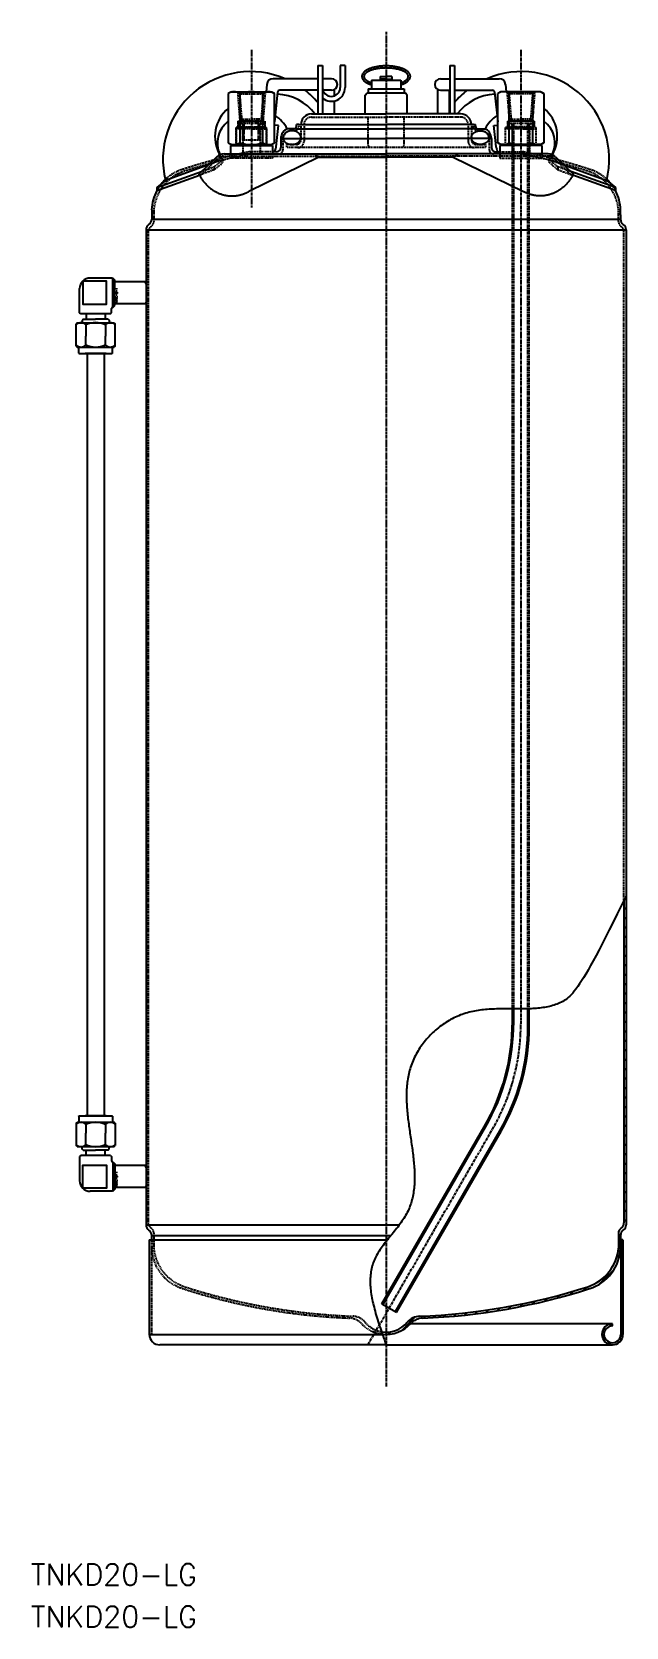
# Model space of a CAD drawing. Extents: x -168 to 134, y -932 to 134.
# Drawn here: x -168 to 114, y -932 to -174 of the extents above; entities that cross this region are included whole.
import ezdxf

# ---------------------------------------------------------------- set-up
doc = ezdxf.new("R2010")
doc.units = 0
doc.linetypes.add('CENTER', pattern=[2, 1.25, -0.25, 0.25, -0.25])
doc.linetypes.add('DASHED', pattern=[0.75, 0.5, -0.25])
doc.layers.get('0').update_dxf_attribs({"linetype": 'CONTINUOUS'})
doc.layers.add('CENTER', color=1, linetype='CENTER')
doc.styles.get("Standard").update_dxf_attribs({"font": 'txt.shx', "bigfont": 'bigfont.shx'})

msp = doc.modelspace()

# ---------------------------------------------------------------- texts
at = {"color": 7, "linetype": 'CONTINUOUS'}
for p in [(-168.69, -912.14), (-168.69, -932.14)]:
    msp.add_text('TNKD20-LG', height=10, dxfattribs=at).set_placement(p)

# ---------------------------------------------------------------- blocks, each defined once
blk = doc.blocks.new('*U1')
at = {"color": 7, "linetype": 'CONTINUOUS'}
blk.add_text('MWE-8-1', height=1, rotation=90, dxfattribs=at).set_placement((-127.53, -722.43))
blk = doc.blocks.new('*U2')
at = {"color": 7, "linetype": 'CONTINUOUS'}
blk.add_text('MWE-8-1', height=1, rotation=90, dxfattribs=at).set_placement((-127.53, -302.43))
blk = doc.blocks.new('*X3')
at = {"color": 0, "linetype": 'CONTINUOUS'}
for p, q in [((112.5, -749.65), (111.5, -748.65)), ((112.5, -754.14), (111.5, -753.14)), ((112.5, -758.63), (111.5, -757.63)), ((112.5, -763.12), (111.5, -762.12)), ((112.5, -767.61), (111.5, -766.61)), ((112.5, -772.1), (111.5, -771.1)), ((112.5, -776.59), (111.5, -775.59)), ((112.5, -781.08), (111.5, -780.08)), ((106.98, -789.03), (106.14, -788.19)), ((112.5, -785.57), (111.5, -784.57)), ((104.14, -795.17), (102.53, -793.56)), ((104.2, -790.74), (103.48, -790.02)), ((112.31, -794.36), (111.47, -793.52)), ((112.5, -790.06), (111.5, -789.06)), ((106.94, -797.97), (105.33, -796.36)), ((110.48, -797.02), (109.76, -796.3))]:
    blk.add_line(p, q, dxfattribs=at)
blk = doc.blocks.new('*X4')
at = {"color": 0, "linetype": 'CONTINUOUS'}
for p, q in [((60, -639.81), (60.6, -639.21)), ((60, -644.3), (60.6, -643.7)), ((67.4, -641.39), (68, -640.79)), ((59.9, -648.89), (60.53, -648.26)), ((67.32, -650.46), (67.95, -649.83)), ((67.4, -645.88), (68, -645.28)), ((58.95, -658.82), (59.68, -658.1)), ((59.56, -653.72), (60.24, -653.04)), ((67, -655.26), (67.67, -654.59)), ((58, -664.26), (58.79, -663.47)), ((65.51, -665.74), (66.29, -664.96)), ((66.42, -660.33), (67.14, -659.61)), ((56.63, -670.12), (57.5, -669.26)), ((64.17, -671.56), (65.03, -670.7)), ((54.68, -676.56), (55.66, -675.58)), ((62.28, -677.94), (63.25, -676.97)), ((51.88, -683.85), (53.03, -682.7)), ((59.58, -685.14), (60.71, -684)), ((47.59, -692.64), (49.07, -691.15)), ((55.47, -693.74), (56.91, -692.29)), ((41.51, -703.21), (43.15, -701.57)), ((49.46, -704.24), (51.1, -702.6)), ((35.37, -713.83), (37.01, -712.19)), ((43.32, -714.86), (44.96, -713.22)), ((29.24, -724.45), (30.88, -722.82)), ((37.19, -725.49), (38.83, -723.85)), ((23.11, -735.08), (24.74, -733.44)), ((31.06, -736.11), (32.69, -734.47)), ((16.97, -745.7), (18.61, -744.06)), ((24.92, -746.73), (26.56, -745.09)), ((10.84, -756.33), (12.48, -754.69)), ((18.79, -757.36), (20.43, -755.72)), ((4.7, -766.95), (6.34, -765.31)), ((12.65, -767.98), (14.29, -766.34)), ((-1.43, -777.57), (0, -776.14)), ((0, -776.14), (0.21, -775.93)), ((6.52, -778.6), (8.16, -776.96))]:
    blk.add_line(p, q, dxfattribs=at)
blk = doc.blocks.new('*X5')
at = {"color": 0, "linetype": 'CONTINUOUS'}
for p, q in [((113, -586.81), (114, -585.81)), ((113, -591.3), (114, -590.3)), ((113, -595.79), (114, -594.79)), ((113, -600.28), (114, -599.28)), ((113, -604.77), (114, -603.77)), ((113, -609.26), (114, -608.26)), ((113, -613.75), (114, -612.75)), ((113, -618.24), (114, -617.24)), ((113, -622.73), (114, -621.73)), ((113, -627.22), (114, -626.22)), ((113, -631.71), (114, -630.71)), ((113, -636.2), (114, -635.2)), ((113, -640.69), (114, -639.69)), ((113, -645.18), (114, -644.18)), ((113, -649.67), (114, -648.67)), ((113, -654.16), (114, -653.16)), ((113, -658.65), (114, -657.65)), ((113, -663.14), (114, -662.14)), ((113, -667.63), (114, -666.63)), ((113, -672.12), (114, -671.12)), ((113, -676.61), (114, -675.61)), ((113, -681.1), (114, -680.1)), ((113, -685.59), (114, -684.59)), ((113, -690.09), (114, -689.09)), ((113, -694.58), (114, -693.58)), ((113, -699.07), (114, -698.07)), ((113, -703.56), (114, -702.56)), ((113, -708.05), (114, -707.05)), ((113, -712.54), (114, -711.54)), ((113, -717.03), (114, -716.03)), ((113, -721.52), (114, -720.52)), ((113, -726.01), (114, -725.01)), ((113, -730.5), (114, -729.5)), ((113, -734.99), (114, -733.99)), ((113, -739.48), (114, -738.48)), ((110.37, -746.6), (111.4, -745.57)), ((110.37, -751.09), (111.37, -750.09)), ((109.49, -756.45), (111.07, -754.87)), ((101.24, -769.2), (108.42, -762.02)), ((87.39, -774.07), (88.99, -772.47)), ((93.8, -772.15), (95.48, -770.47)), ((52.72, -781.79), (53.98, -780.54)), ((58.13, -780.87), (59.43, -779.57)), ((63.67, -779.83), (65.02, -778.47)), ((69.35, -778.63), (70.76, -777.23)), ((75.19, -777.29), (76.65, -775.83)), ((81.19, -775.77), (82.72, -774.25)), ((7.42, -791.18), (13.88, -784.71)), ((17.8, -785.28), (18.83, -784.26)), ((22.52, -785.05), (23.57, -784)), ((27.32, -784.75), (28.4, -783.67)), ((32.2, -784.35), (33.32, -783.24)), ((37.18, -783.86), (38.32, -782.72)), ((42.25, -783.28), (43.43, -782.1)), ((47.43, -782.59), (48.65, -781.38)), ((1.15, -792.96), (2.31, -791.79))]:
    blk.add_line(p, q, dxfattribs=at)

# ---------------------------------------------------------------- linework, layer by layer
at = {"color": 7, "linetype": 'CONTINUOUS'}
for p, q in [((-32.5, -196.25), (-53.7, -196.25)), ((-32.5, -190), (-32.5, -213)), ((-32.5, -190), (-30.2, -190)), ((-30.2, -190), (-30.2, -213)), ((-25.88, -196.25), (-30.18, -196.25)), ((-21.8, -190), (-21.8, -200.5)), ((-19.5, -190), (-21.8, -190)), ((-19.5, -190), (-19.5, -200.5)), ((-6.93, -197), (0, -197)), ((-6.93, -197), (-6.93, -201)), ((-2.75, -195.15), (0, -195.15)), ((-2.75, -195.15), (-2.75, -197)), ((0, -196.46), (-2.75, -196.46)), ((2.75, -195.15), (0, -195.15)), ((0, -196.46), (2.75, -196.46)), ((0, -197), (6.93, -197)), ((2.75, -195.15), (2.75, -197)), ((6.93, -197), (6.93, -201)), ((25.88, -196.25), (30.18, -196.25)), ((30.2, -190), (30.2, -213)), ((30.2, -190), (32.5, -190)), ((32.5, -190), (32.5, -213)), ((32.5, -196.25), (53.7, -196.25)), ((-73.5, -202.5), (-74.97, -203.35)), ((-74.97, -203.35), (-74.97, -226.65)), ((-73.5, -202.5), (-64, -202.5)), ((-73.5, -202.5), (-54.5, -202.5)), ((-73.5, -202.5), (-54.5, -202.5)), ((-69.48, -203.35), (-69.48, -226.65)), ((-58.52, -226.65), (-58.52, -203.35)), ((-56.68, -198.94), (-57.06, -202.5)), ((-54.5, -202.5), (-53.03, -203.35)), ((-51.54, -202.65), (-53.03, -216.79)), ((-53.03, -226.65), (-53.03, -203.35)), ((-32.5, -201.75), (-50.55, -201.75)), ((-25.88, -201.75), (-30.01, -201.75)), ((-24.57, -204.45), (-24.57, -201.42)), ((-10, -204), (-9, -203)), ((-10, -213), (-10, -204)), ((-9, -203), (0, -203)), ((-8.5, -201), (-8.5, -203)), ((-8.5, -201), (0, -201)), ((0, -201), (8.5, -201)), ((0, -203), (9, -203)), ((8.5, -201), (8.5, -203)), ((10, -204), (9, -203)), ((10, -213), (10, -204)), ((24.57, -213), (24.57, -201.42)), ((25.88, -201.75), (30.2, -201.75)), ((30.07, -213), (30.07, -201.75)), ((32.5, -201.75), (50.55, -201.75)), ((51.54, -202.65), (53.03, -216.79)), ((54.5, -202.5), (53.03, -203.35)), ((53.03, -226.65), (53.03, -203.35)), ((73.5, -202.5), (54.5, -202.5)), ((73.5, -202.5), (54.5, -202.5)), ((56.68, -198.94), (57.06, -202.5)), ((58.52, -226.65), (58.52, -203.35)), ((73.5, -202.5), (64, -202.5)), ((69.48, -203.35), (69.48, -226.65)), ((73.5, -202.5), (74.97, -203.35)), ((74.97, -203.35), (74.97, -226.65)), ((-30.07, -213), (-30.07, -205.57)), ((-24.57, -213), (-24.57, -206.84)), ((-51.2, -218.55), (-53.03, -218.36)), ((-52.09, -226.98), (-51.2, -218.55)), ((-41.5, -218), (-42.5, -218)), ((-42.5, -218.6), (-42.5, -218)), ((-41.5, -218), (0, -218)), ((-35.5, -213), (0, -213)), ((35.5, -213), (0, -213)), ((41.5, -218), (0, -218)), ((6, -213), (3.82, -213)), ((41.5, -218), (42.5, -218)), ((42.5, -218.6), (42.5, -218)), ((51.2, -218.55), (53.03, -218.36)), ((52.09, -226.98), (51.2, -218.55)), ((-74.97, -226.65), (-73.5, -227.5)), ((-54.5, -227.5), (-53.03, -226.65)), ((-52.28, -228.75), (-52.09, -226.98)), ((-50, -224.65), (0, -224.65)), ((-50, -224.65), (-50, -229)), ((-43.11, -220), (-46.83, -220)), ((-43.11, -220), (0, -220)), ((43.11, -220), (0, -220)), ((50, -224.65), (0, -224.65)), ((43.11, -220), (46.83, -220)), ((50, -224.65), (50, -229)), ((52.28, -228.75), (52.09, -226.98)), ((54.5, -227.5), (53.03, -226.65)), ((74.97, -226.65), (73.5, -227.5)), ((-80.45, -233.38), (-89, -241.54)), ((-77, -232), (0, -232)), ((-74, -228), (-54, -228)), ((-74, -228), (-74, -232)), ((-73.5, -227.5), (-54.5, -227.5)), ((-71.25, -227.5), (-56.75, -227.5)), ((-70.75, -228), (-70.75, -227.5)), ((-31.89, -233.5), (-65.24, -249.85)), ((-57.25, -228), (-57.25, -227.5)), ((-54, -228), (-54, -232)), ((-52, -231), (-54, -231)), ((-34.2, -232), (-31.89, -233.5)), ((-31.89, -233.5), (0, -233.5)), ((77, -232), (0, -232)), ((31.89, -233.5), (0, -233.5)), ((34.2, -232), (31.89, -233.5)), ((31.89, -233.5), (65.24, -249.85)), ((52, -231), (54, -231)), ((54, -228), (54, -232)), ((74, -228), (54, -228)), ((73.5, -227.5), (54.5, -227.5)), ((56.75, -227.5), (71.25, -227.5)), ((57.25, -228), (57.25, -227.5)), ((70.75, -228), (70.75, -227.5)), ((74, -228), (74, -232)), ((80.45, -233.38), (89, -241.54)), ((-108.93, -248.03), (-87.71, -240.3)), ((-108.93, -249.45), (-88.71, -242.09)), ((-84.4, -237.15), (-104.8, -244.58)), ((84.4, -237.15), (104.8, -244.58)), ((108.93, -248.03), (87.71, -240.3)), ((108.93, -249.45), (88.71, -242.09)), ((-104.8, -244.58), (-108.93, -248.03)), ((-108.93, -248.03), (-108.93, -249.45)), ((104.8, -244.58), (108.93, -248.03)), ((104.8, -244.58), (108.93, -248.03)), ((108.93, -248.03), (108.93, -249.45)), ((108.93, -248.03), (108.93, -249.45)), ((-111.37, -258.53), (-111.37, -263.04)), ((-111.37, -263.04), (0, -263.04)), ((0, -263.04), (111.37, -263.04)), ((111.37, -260.98), (111.37, -258.53)), ((111.37, -260.98), (111.37, -263.04)), ((-114, -268), (-114, -741)), ((-114, -268), (-114, -741)), ((-114, -268), (0, -268)), ((0, -268), (114, -268)), ((114, -268), (114, -741)), ((-130.01, -291), (-140.58, -291)), ((-128.88, -292), (-129.88, -291)), ((-129.88, -291), (-128.88, -292)), ((-129.88, -305), (-129.88, -291)), ((-128.88, -304), (-128.88, -292)), ((-128.88, -303.5), (-128.88, -292.5)), ((-114.5, -292.75), (-128.88, -292.75)), ((-114, -293.75), (-114.5, -292.75)), ((-114, -293.75), (-114, -302.25)), ((-145.58, -307.5), (-145.58, -296)), ((-114.5, -303.25), (-128.88, -303.25)), ((-114, -302.25), (-114.5, -303.25)), ((-145.08, -308), (-145.58, -307.5)), ((-130.92, -308), (-145.08, -308)), ((-143.93, -310.58), (-144.43, -311.08)), ((-143.93, -310.58), (-138, -310.58)), ((-142.5, -308), (-142.5, -310.58)), ((-132.07, -310.58), (-138, -310.58)), ((-133.5, -308), (-133.5, -310.58)), ((-132.07, -310.58), (-131.57, -311.08)), ((-130.92, -308), (-130.42, -307.5)), ((-130.42, -307.5), (-130.42, -305.5)), ((-129.88, -305), (-129.92, -305)), ((-129.88, -305), (-128.88, -304)), ((-146.74, -312.2), (-147.24, -312.7)), ((-147.24, -323.3), (-147.24, -312.7)), ((-146.74, -312.2), (-129.26, -312.2)), ((-144.43, -311.08), (-144.43, -312.2)), ((-142.62, -313.21), (-142.62, -318.55)), ((-133.38, -313.21), (-133.38, -318.55)), ((-131.57, -311.08), (-131.57, -312.2)), ((-129.26, -312.2), (-128.76, -312.7)), ((-128.76, -323.3), (-128.76, -312.7)), ((-147.24, -323.3), (-146.74, -323.8)), ((-146.74, -323.8), (-129.26, -323.8)), ((-146, -326.7), (-146, -323.8)), ((-142.62, -322.79), (-142.62, -318.55)), ((-133.38, -322.79), (-133.38, -318.55)), ((-133.38, -322.79), (-133.38, -318.55)), ((-130, -326.7), (-130, -323.8)), ((-128.76, -323.3), (-129.26, -323.8)), ((-146, -326.7), (-145.9, -326.8)), ((-145.9, -326.8), (-130.1, -326.8)), ((-133, -326.8), (-143, -326.8)), ((-142, -326.8), (-142, -689.2)), ((-134, -326.8), (-134, -689.2)), ((-130, -326.7), (-130.1, -326.8)), ((113, -586.62), (113, -740)), ((60, -644.38), (60, -638.34)), ((60.6, -644.54), (60.6, -638.34)), ((67.4, -646.36), (67.4, -638.3)), ((68, -646.52), (68, -638.28)), ((-146, -689.3), (-145.9, -689.2)), ((-146, -689.3), (-146, -692.2)), ((-145.9, -689.2), (-130.1, -689.2)), ((-133, -689.2), (-143, -689.2)), ((-130, -689.3), (-130.1, -689.2)), ((-130, -689.3), (-130, -692.2)), ((-147.24, -692.7), (-146.74, -692.2)), ((-147.24, -692.7), (-147.24, -703.3)), ((-146.74, -692.2), (-129.26, -692.2)), ((-142.62, -693.21), (-142.62, -697.45)), ((-142.62, -702.79), (-142.62, -697.45)), ((-133.38, -693.21), (-133.38, -697.45)), ((-133.38, -693.21), (-133.38, -697.45)), ((-133.38, -702.79), (-133.38, -697.45)), ((-128.76, -692.7), (-129.26, -692.2)), ((-128.76, -692.7), (-128.76, -703.3)), ((-1.96, -778.5), (46.6, -694.38)), ((-1.44, -778.8), (47.2, -694.54)), ((4.44, -782.2), (54, -696.36)), ((4.96, -782.5), (54.6, -696.52)), ((-146.74, -703.8), (-147.24, -703.3)), ((-146.74, -703.8), (-129.26, -703.8)), ((-144.43, -704.92), (-144.43, -703.8)), ((-143.93, -705.42), (-144.43, -704.92)), ((-132.07, -705.42), (-131.57, -704.92)), ((-131.57, -704.92), (-131.57, -703.8)), ((-129.26, -703.8), (-128.76, -703.3)), ((-145.08, -708), (-145.58, -708.5)), ((-145.58, -708.5), (-145.58, -720)), ((-130.92, -708), (-145.08, -708)), ((-143.93, -705.42), (-138, -705.42)), ((-142.5, -708), (-142.5, -705.42)), ((-132.07, -705.42), (-138, -705.42)), ((-133.5, -708), (-133.5, -705.42)), ((-130.92, -708), (-130.42, -708.5)), ((-130.42, -708.5), (-130.42, -710.5)), ((-129.88, -711), (-129.92, -711)), ((-129.88, -711), (-129.88, -725)), ((-129.88, -711), (-128.88, -712)), ((-128.88, -712), (-128.88, -724)), ((-128.88, -712.5), (-128.88, -723.5)), ((-114.5, -712.75), (-128.88, -712.75)), ((-114, -713.75), (-114.5, -712.75)), ((-114, -713.75), (-114, -722.25)), ((-130.01, -725), (-140.58, -725)), ((-129.88, -725), (-128.88, -724)), ((-128.88, -724), (-129.88, -725)), ((-114.5, -723.25), (-128.88, -723.25)), ((-114, -722.25), (-114.5, -723.25)), ((-114, -741), (0, -741)), ((0, -741), (6.28, -741)), ((-112.5, -748.02), (-111.5, -748.02)), ((-112.5, -748.02), (-112.5, -793)), ((-111.5, -748.02), (0, -748.02)), ((-111.37, -748.02), (-111.37, -745.96)), ((-111.37, -745.96), (0, -745.96)), ((0, -745.96), (2.35, -745.96)), ((0, -748.02), (0.69, -748.02)), ((110.37, -744.96), (110.37, -752.03)), ((111.37, -745.96), (111.37, -752.03)), ((112.5, -748.02), (111.37, -748.02)), ((111.5, -748.02), (111.5, -793)), ((112.5, -748.02), (112.5, -793)), ((-1.96, -778.5), (4.96, -782.5)), ((107.5, -788), (11.62, -788)), ((107.5, -789), (107.5, -788)), ((-112.5, -793), (-1.76, -793)), ((0, -798), (-107.5, -798)), ((0, -798), (107.5, -798))]:
    msp.add_line(p, q, dxfattribs=at)
at = {"color": 3, "linetype": 'DASHED'}
for p, q in [((-70.57, -202.5), (-69.57, -215.5)), ((-70.57, -202.5), (-69.57, -203.5)), ((-69.57, -203.5), (-68.57, -216.5)), ((-69.57, -203.5), (-58.43, -203.5)), ((-58.43, -203.5), (-59.43, -216.5)), ((-57.43, -202.5), (-58.43, -215.5)), ((-57.43, -202.5), (-58.43, -203.5)), ((57.43, -202.5), (58.43, -203.5)), ((57.43, -202.5), (58.43, -215.5)), ((58.43, -203.5), (59.43, -216.5)), ((69.57, -203.5), (58.43, -203.5)), ((69.57, -203.5), (68.57, -216.5)), ((70.57, -202.5), (69.57, -203.5)), ((70.57, -202.5), (69.57, -215.5)), ((-71.25, -227.5), (-71.25, -219.5)), ((-64, -219.5), (-71.25, -219.5)), ((-70.7, -219.5), (-70.4, -219.2)), ((-70.4, -216.5), (-70.4, -219.2)), ((-70.4, -216.5), (-57.6, -216.5)), ((-70.4, -219.2), (-57.6, -219.2)), ((-70.25, -219.5), (-57.75, -219.5)), ((-70.25, -220), (-70.25, -219.5)), ((-58, -216.5), (-70, -216.5)), ((-70, -217.5), (-70, -216.5)), ((-58, -217.5), (-70, -217.5)), ((-69.57, -215.5), (-64, -215.5)), ((-69.57, -215.5), (-68.57, -216.5)), ((-68.1, -219.5), (-68.1, -232)), ((-68, -225.5), (-68, -217.5)), ((-67.4, -225.5), (-67.4, -216.5)), ((-58.43, -215.5), (-64, -215.5)), ((-64, -219.5), (-56.75, -219.5)), ((-60.6, -225.5), (-60.6, -216.5)), ((-60, -225.5), (-60, -217.5)), ((-59.9, -219.5), (-59.9, -232)), ((-58.43, -215.5), (-59.43, -216.5)), ((-58.43, -215.5), (-58.43, -216.5)), ((-58, -217.5), (-58, -216.5)), ((-57.75, -220), (-57.75, -219.5)), ((-57.6, -216.5), (-57.6, -219.2)), ((-57.6, -219.2), (-57.3, -219.5)), ((-56.75, -227.5), (-56.75, -219.5)), ((-41.5, -218), (-41.5, -219)), ((-40.5, -218), (-40.5, -225.5)), ((-39, -218), (-39, -226)), ((-35.5, -214.5), (0, -214.5)), ((-8.5, -228), (-8.5, -214.5)), ((35.5, -214.5), (0, -214.5)), ((8.5, -228), (8.5, -214.5)), ((39, -218), (39, -226)), ((40.5, -218), (40.5, -225.5)), ((41.5, -218), (41.5, -219)), ((56.75, -227.5), (56.75, -219.5)), ((64, -219.5), (56.75, -219.5)), ((57.6, -219.2), (57.3, -219.5)), ((57.6, -216.5), (57.6, -219.2)), ((70.4, -216.5), (57.6, -216.5)), ((70.4, -219.2), (57.6, -219.2)), ((57.75, -217.5), (57.75, -216.5)), ((70.25, -216.5), (57.75, -216.5)), ((70.25, -217.5), (57.75, -217.5)), ((57.75, -219.5), (70.25, -219.5)), ((57.75, -220), (57.75, -219.5)), ((58.43, -215.5), (59.43, -216.5)), ((58.43, -215.5), (64, -215.5)), ((58.43, -215.5), (58.43, -216.5)), ((59.9, -219.5), (59.9, -232)), ((60, -638.34), (60, -217.5)), ((60.6, -638.34), (60.6, -217.5)), ((60.6, -256.54), (60.6, -217.5)), ((69.57, -215.5), (64, -215.5)), ((64, -219.5), (71.25, -219.5)), ((67.4, -638.3), (67.4, -217.5)), ((68, -638.28), (68, -217.5)), ((68.1, -219.5), (68.1, -232)), ((69.57, -215.5), (68.57, -216.5)), ((70.25, -217.5), (70.25, -216.5)), ((70.25, -220), (70.25, -219.5)), ((70.4, -216.5), (70.4, -219.2)), ((70.7, -219.5), (70.4, -219.2)), ((71.25, -227.5), (71.25, -219.5)), ((-71.25, -220), (-71.25, -227.5)), ((-64, -220), (-71.25, -220)), ((-60, -225.5), (-68, -225.5)), ((-64, -220), (-56.75, -220)), ((-56.75, -220), (-56.75, -227.5)), ((-49, -225), (-49, -230)), ((-43.5, -221), (-45, -221)), ((43.5, -221), (45, -221)), ((49, -225), (49, -230)), ((64, -220), (56.75, -220)), ((56.75, -227.5), (56.75, -220)), ((64, -220), (71.25, -220)), ((71.25, -227.5), (71.25, -220)), ((-79.47, -233.83), (-88.31, -242.26)), ((-77.49, -234.63), (-84.4, -237.15)), ((-81.62, -238.09), (-77.49, -234.63)), ((-77.49, -236.06), (-77.49, -234.63)), ((-77.4, -233), (0, -233)), ((-74, -232), (-74, -234)), ((-54, -234), (-74, -234)), ((-54, -231), (-64.7, -231)), ((-54, -232), (-54, -234)), ((-47.25, -227.5), (-47.25, -229)), ((-42.5, -227.5), (-47.25, -227.5)), ((0, -229), (-47.25, -229)), ((-7.5, -229), (-8.5, -228)), ((47.25, -229), (0, -229)), ((77.4, -233), (0, -233)), ((7.5, -229), (8.5, -228)), ((42.5, -227.5), (47.25, -227.5)), ((47.25, -227.5), (47.25, -229)), ((54, -231), (64.7, -231)), ((54, -232), (54, -234)), ((54, -234), (74, -234)), ((74, -232), (74, -234)), ((77.49, -234.63), (84.4, -237.15)), ((77.49, -236.06), (77.49, -234.63)), ((81.62, -238.09), (77.49, -234.63)), ((79.47, -233.83), (88.31, -242.26)), ((-81.62, -239.51), (-88.71, -242.09)), ((-87.71, -240.3), (-81.62, -238.09)), ((-81.62, -239.51), (-77.49, -236.06)), ((-81.62, -238.09), (-81.62, -239.51)), ((81.62, -239.51), (77.49, -236.06)), ((81.62, -238.09), (81.62, -239.51)), ((87.71, -240.3), (81.62, -238.09)), ((81.62, -239.51), (88.71, -242.09)), ((-110.37, -258.53), (-110.37, -264.04)), ((110.37, -264.04), (110.37, -258.53)), ((-113, -269), (-113, -740)), ((113, -586.62), (113, -269)), ((-111.5, -748.02), (-111.5, -793)), ((-111.37, -748.02), (-111.37, -752.03)), ((-110.37, -744.96), (-110.37, -752.03))]:
    msp.add_line(p, q, dxfattribs=at)
at = {"color": 7, "linetype": 'CONTINUOUS'}
for points in [[(-144.12, -292.46), (-144.12, -303.47), (-132.87, -303.47), (-132.87, -292.46)], [(-144.12, -723.54), (-144.12, -712.53), (-132.87, -712.53), (-132.87, -723.54)]]:
    msp.add_lwpolyline(points, close=True, dxfattribs=at)
for points in [[(6.93, -199.16, 0), (7.28, -199.04, 0), (7.62, -198.91, 0), (7.96, -198.78, 0), (8.27, -198.64, 0), (8.58, -198.5, 0), (8.87, -198.35, 0), (9.15, -198.2, 0), (9.42, -198.04, 0), (9.67, -197.88, 0), (9.91, -197.71, 0), (10.13, -197.54, 0), (10.34, -197.37, 0), (10.53, -197.19, 0), (10.7, -197.01, 0), (10.86, -196.83, 0), (11, -196.65, 0), (11.12, -196.46, 0), (11.23, -196.27, 0), (11.32, -196.08, 0), (11.4, -195.89, 0), (11.45, -195.69, 0), (11.49, -195.5, 0), (11.51, -195.3, 0), (11.52, -195.11, 0), (11.51, -194.91, 0), (11.47, -194.72, 0), (11.43, -194.53, 0), (11.36, -194.33, 0), (11.28, -194.14, 0), (11.18, -193.95, 0), (11.06, -193.76, 0), (10.92, -193.58, 0), (10.77, -193.39, 0), (10.61, -193.21, 0), (10.42, -193.03, 0), (10.22, -192.86, 0), (10.01, -192.69, 0), (9.78, -192.52, 0), (9.54, -192.36, 0), (9.28, -192.2, 0), (9, -192.04, 0), (8.72, -191.89, 0), (8.42, -191.75, 0), (8.1, -191.61, 0), (7.78, -191.47, 0), (7.44, -191.34, 0), (7.09, -191.22, 0), (6.73, -191.1, 0), (6.36, -190.99, 0), (5.98, -190.89, 0), (5.59, -190.79, 0), (5.2, -190.7, 0), (4.79, -190.62, 0), (4.38, -190.54, 0), (3.96, -190.47, 0), (3.54, -190.4, 0), (3.11, -190.35, 0), (2.67, -190.3, 0), (2.23, -190.26, 0), (1.79, -190.22, 0), (1.34, -190.2, 0), (0.9, -190.18, 0), (0.45, -190.17, 0), (0, -190.16, 0), (-0.45, -190.17, 0), (-0.9, -190.18, 0), (-1.34, -190.2, 0), (-1.79, -190.22, 0), (-2.23, -190.26, 0), (-2.67, -190.3, 0), (-3.11, -190.35, 0), (-3.54, -190.4, 0), (-3.96, -190.47, 0), (-4.38, -190.54, 0), (-4.79, -190.62, 0), (-5.2, -190.7, 0), (-5.59, -190.79, 0), (-5.98, -190.89, 0), (-6.36, -190.99, 0), (-6.73, -191.1, 0), (-7.09, -191.22, 0), (-7.44, -191.34, 0), (-7.78, -191.47, 0), (-8.1, -191.61, 0), (-8.42, -191.75, 0), (-8.72, -191.89, 0), (-9, -192.04, 0), (-9.28, -192.2, 0), (-9.54, -192.36, 0), (-9.78, -192.52, 0), (-10.01, -192.69, 0), (-10.22, -192.86, 0), (-10.42, -193.03, 0), (-10.61, -193.21, 0), (-10.77, -193.39, 0), (-10.92, -193.58, 0), (-11.06, -193.76, 0), (-11.18, -193.95, 0), (-11.28, -194.14, 0), (-11.36, -194.33, 0), (-11.43, -194.53, 0), (-11.47, -194.72, 0), (-11.51, -194.91, 0), (-11.52, -195.11, 0), (-11.51, -195.3, 0), (-11.49, -195.5, 0), (-11.45, -195.69, 0), (-11.4, -195.89, 0), (-11.32, -196.08, 0), (-11.23, -196.27, 0), (-11.12, -196.46, 0), (-11, -196.65, 0), (-10.86, -196.83, 0), (-10.7, -197.01, 0), (-10.53, -197.19, 0), (-10.34, -197.37, 0), (-10.13, -197.54, 0), (-9.91, -197.71, 0), (-9.67, -197.88, 0), (-9.42, -198.04, 0), (-9.15, -198.2, 0), (-8.87, -198.35, 0), (-8.58, -198.5, 0), (-8.27, -198.64, 0), (-7.96, -198.78, 0), (-7.62, -198.91, 0), (-7.28, -199.04, 0), (-6.93, -199.16, 0)], [(6.93, -198.17, 0), (7.22, -198.07, 0), (7.51, -197.96, 0), (7.78, -197.85, 0), (8.04, -197.74, 0), (8.29, -197.62, 0), (8.53, -197.5, 0), (8.76, -197.38, 0), (8.97, -197.25, 0), (9.17, -197.12, 0), (9.36, -196.99, 0), (9.54, -196.85, 0), (9.7, -196.71, 0), (9.85, -196.57, 0), (9.98, -196.43, 0), (10.1, -196.28, 0), (10.2, -196.14, 0), (10.29, -195.99, 0), (10.37, -195.84, 0), (10.43, -195.69, 0), (10.47, -195.54, 0), (10.5, -195.39, 0), (10.52, -195.24, 0), (10.52, -195.09, 0), (10.5, -194.94, 0), (10.47, -194.78, 0), (10.43, -194.63, 0), (10.37, -194.48, 0), (10.29, -194.34, 0), (10.2, -194.19, 0), (10.1, -194.04, 0), (9.98, -193.9, 0), (9.85, -193.75, 0), (9.7, -193.61, 0), (9.54, -193.48, 0), (9.36, -193.34, 0), (9.18, -193.21, 0), (8.97, -193.07, 0), (8.76, -192.95, 0), (8.53, -192.82, 0), (8.3, -192.7, 0), (8.04, -192.59, 0), (7.78, -192.47, 0), (7.51, -192.36, 0), (7.22, -192.25, 0), (6.93, -192.15, 0), (6.63, -192.06, 0), (6.31, -191.96, 0), (5.99, -191.87, 0), (5.66, -191.79, 0), (5.32, -191.71, 0), (4.97, -191.64, 0), (4.62, -191.57, 0), (4.25, -191.5, 0), (3.89, -191.44, 0), (3.51, -191.39, 0), (3.14, -191.34, 0), (2.75, -191.3, 0), (2.37, -191.26, 0), (1.98, -191.23, 0), (1.59, -191.21, 0), (1.19, -191.19, 0), (0.8, -191.17, 0), (0.4, -191.16, 0), (0, -191.16, 0), (-0.4, -191.16, 0), (-0.8, -191.17, 0), (-1.19, -191.19, 0), (-1.59, -191.21, 0), (-1.98, -191.23, 0), (-2.37, -191.26, 0), (-2.75, -191.3, 0), (-3.14, -191.34, 0), (-3.51, -191.39, 0), (-3.89, -191.44, 0), (-4.25, -191.5, 0), (-4.62, -191.57, 0), (-4.97, -191.64, 0), (-5.32, -191.71, 0), (-5.66, -191.79, 0), (-5.99, -191.87, 0), (-6.31, -191.96, 0), (-6.63, -192.06, 0), (-6.93, -192.15, 0), (-7.22, -192.25, 0), (-7.51, -192.36, 0), (-7.78, -192.47, 0), (-8.04, -192.59, 0), (-8.3, -192.7, 0), (-8.53, -192.82, 0), (-8.76, -192.95, 0), (-8.97, -193.07, 0), (-9.18, -193.21, 0), (-9.36, -193.34, 0), (-9.54, -193.48, 0), (-9.7, -193.61, 0), (-9.85, -193.75, 0), (-9.98, -193.9, 0), (-10.1, -194.04, 0), (-10.2, -194.19, 0), (-10.29, -194.34, 0), (-10.37, -194.48, 0), (-10.43, -194.63, 0), (-10.47, -194.78, 0), (-10.5, -194.94, 0), (-10.52, -195.09, 0), (-10.52, -195.24, 0), (-10.5, -195.39, 0), (-10.47, -195.54, 0), (-10.43, -195.69, 0), (-10.37, -195.84, 0), (-10.29, -195.99, 0), (-10.2, -196.14, 0), (-10.1, -196.28, 0), (-9.98, -196.43, 0), (-9.85, -196.57, 0), (-9.7, -196.71, 0), (-9.54, -196.85, 0), (-9.36, -196.99, 0), (-9.17, -197.12, 0), (-8.97, -197.25, 0), (-8.76, -197.38, 0), (-8.53, -197.5, 0), (-8.29, -197.62, 0), (-8.04, -197.74, 0), (-7.78, -197.85, 0), (-7.51, -197.96, 0), (-7.22, -198.07, 0), (-6.93, -198.17, 0)], [(-89, -241.54, 0), (-88.89, -241.75, 0), (-88.78, -241.96, 0), (-88.67, -242.16, 0), (-88.56, -242.37, 0), (-88.44, -242.57, 0), (-88.33, -242.78, 0), (-88.21, -242.98, 0), (-88.08, -243.18, 0), (-87.96, -243.38, 0), (-87.83, -243.57, 0), (-87.7, -243.77, 0), (-87.57, -243.96, 0), (-87.44, -244.15, 0), (-87.31, -244.34, 0), (-87.17, -244.53, 0), (-87.03, -244.71, 0), (-86.89, -244.9, 0), (-86.75, -245.08, 0), (-86.61, -245.26, 0), (-86.46, -245.44, 0), (-86.31, -245.61, 0), (-86.16, -245.79, 0), (-86.01, -245.96, 0), (-85.86, -246.13, 0), (-85.7, -246.3, 0), (-85.55, -246.47, 0), (-85.39, -246.63, 0), (-85.23, -246.79, 0), (-85.07, -246.95, 0), (-84.9, -247.11, 0), (-84.74, -247.26, 0), (-84.57, -247.42, 0), (-84.4, -247.57, 0), (-84.23, -247.72, 0), (-84.06, -247.87, 0), (-83.89, -248.01, 0), (-83.71, -248.15, 0), (-83.54, -248.29, 0), (-83.36, -248.43, 0), (-83.18, -248.56, 0), (-83, -248.69, 0), (-82.82, -248.82, 0), (-82.64, -248.95, 0), (-82.45, -249.08, 0), (-82.27, -249.2, 0), (-82.08, -249.32, 0), (-81.89, -249.44, 0), (-81.71, -249.56, 0), (-81.52, -249.67, 0), (-81.32, -249.78, 0), (-81.13, -249.88, 0), (-80.94, -249.99, 0), (-80.74, -250.09, 0), (-80.55, -250.19, 0), (-80.35, -250.29, 0), (-80.15, -250.38, 0), (-79.95, -250.48, 0), (-79.75, -250.57, 0), (-79.55, -250.65, 0), (-79.35, -250.74, 0), (-79.15, -250.82, 0), (-78.95, -250.9, 0), (-78.74, -250.97, 0), (-78.54, -251.04, 0), (-78.33, -251.12, 0), (-78.13, -251.18, 0), (-77.92, -251.25, 0), (-77.71, -251.31, 0), (-77.51, -251.37, 0), (-77.3, -251.43, 0), (-77.09, -251.48, 0), (-76.88, -251.53, 0), (-76.67, -251.58, 0), (-76.46, -251.62, 0), (-76.25, -251.67, 0), (-76.04, -251.71, 0), (-75.82, -251.74, 0), (-75.61, -251.78, 0), (-75.4, -251.81, 0), (-75.19, -251.84, 0), (-74.97, -251.86, 0), (-74.76, -251.88, 0), (-74.55, -251.9, 0), (-74.33, -251.92, 0), (-74.12, -251.93, 0), (-73.91, -251.94, 0), (-73.69, -251.95, 0), (-73.48, -251.96, 0), (-73.26, -251.96, 0), (-73.05, -251.96, 0), (-72.84, -251.96, 0), (-72.62, -251.95, 0), (-72.41, -251.94, 0), (-72.2, -251.93, 0), (-71.98, -251.91, 0), (-71.77, -251.9, 0), (-71.56, -251.88, 0), (-71.35, -251.85, 0), (-71.13, -251.83, 0), (-70.92, -251.8, 0), (-70.71, -251.77, 0), (-70.5, -251.73, 0), (-70.29, -251.69, 0), (-70.08, -251.65, 0), (-69.87, -251.61, 0), (-69.66, -251.56, 0), (-69.45, -251.51, 0), (-69.24, -251.46, 0), (-69.03, -251.41, 0), (-68.83, -251.35, 0), (-68.62, -251.29, 0), (-68.41, -251.23, 0), (-68.21, -251.16, 0), (-68.01, -251.09, 0), (-67.8, -251.02, 0), (-67.6, -250.95, 0), (-67.4, -250.87, 0), (-67.2, -250.79, 0), (-67, -250.71, 0), (-66.8, -250.63, 0), (-66.6, -250.54, 0), (-66.4, -250.45, 0), (-66.21, -250.35, 0), (-66.01, -250.26, 0), (-65.82, -250.16, 0), (-65.62, -250.06, 0), (-65.43, -249.96, 0), (-65.24, -249.85, 0)], [(89, -241.54, 0), (88.89, -241.75, 0), (88.78, -241.96, 0), (88.67, -242.16, 0), (88.56, -242.37, 0), (88.44, -242.57, 0), (88.33, -242.78, 0), (88.21, -242.98, 0), (88.08, -243.18, 0), (87.96, -243.38, 0), (87.83, -243.57, 0), (87.7, -243.77, 0), (87.57, -243.96, 0), (87.44, -244.15, 0), (87.31, -244.34, 0), (87.17, -244.53, 0), (87.03, -244.71, 0), (86.89, -244.9, 0), (86.75, -245.08, 0), (86.61, -245.26, 0), (86.46, -245.44, 0), (86.31, -245.61, 0), (86.16, -245.79, 0), (86.01, -245.96, 0), (85.86, -246.13, 0), (85.7, -246.3, 0), (85.55, -246.47, 0), (85.39, -246.63, 0), (85.23, -246.79, 0), (85.07, -246.95, 0), (84.9, -247.11, 0), (84.74, -247.26, 0), (84.57, -247.42, 0), (84.4, -247.57, 0), (84.23, -247.72, 0), (84.06, -247.87, 0), (83.89, -248.01, 0), (83.71, -248.15, 0), (83.54, -248.29, 0), (83.36, -248.43, 0), (83.18, -248.56, 0), (83, -248.69, 0), (82.82, -248.82, 0), (82.64, -248.95, 0), (82.45, -249.08, 0), (82.27, -249.2, 0), (82.08, -249.32, 0), (81.89, -249.44, 0), (81.71, -249.56, 0), (81.52, -249.67, 0), (81.32, -249.78, 0), (81.13, -249.88, 0), (80.94, -249.99, 0), (80.74, -250.09, 0), (80.55, -250.19, 0), (80.35, -250.29, 0), (80.15, -250.38, 0), (79.95, -250.48, 0), (79.75, -250.57, 0), (79.55, -250.65, 0), (79.35, -250.74, 0), (79.15, -250.82, 0), (78.95, -250.9, 0), (78.74, -250.97, 0), (78.54, -251.04, 0), (78.33, -251.12, 0), (78.13, -251.18, 0), (77.92, -251.25, 0), (77.71, -251.31, 0), (77.51, -251.37, 0), (77.3, -251.43, 0), (77.09, -251.48, 0), (76.88, -251.53, 0), (76.67, -251.58, 0), (76.46, -251.62, 0), (76.25, -251.67, 0), (76.04, -251.71, 0), (75.82, -251.74, 0), (75.61, -251.78, 0), (75.4, -251.81, 0), (75.19, -251.84, 0), (74.97, -251.86, 0), (74.76, -251.88, 0), (74.55, -251.9, 0), (74.33, -251.92, 0), (74.12, -251.93, 0), (73.91, -251.94, 0), (73.69, -251.95, 0), (73.48, -251.96, 0), (73.26, -251.96, 0), (73.05, -251.96, 0), (72.84, -251.96, 0), (72.62, -251.95, 0), (72.41, -251.94, 0), (72.2, -251.93, 0), (71.98, -251.91, 0), (71.77, -251.9, 0), (71.56, -251.88, 0), (71.35, -251.85, 0), (71.13, -251.83, 0), (70.92, -251.8, 0), (70.71, -251.77, 0), (70.5, -251.73, 0), (70.29, -251.69, 0), (70.08, -251.65, 0), (69.87, -251.61, 0), (69.66, -251.56, 0), (69.45, -251.51, 0), (69.24, -251.46, 0), (69.03, -251.41, 0), (68.83, -251.35, 0), (68.62, -251.29, 0), (68.41, -251.23, 0), (68.21, -251.16, 0), (68.01, -251.09, 0), (67.8, -251.02, 0), (67.6, -250.95, 0), (67.4, -250.87, 0), (67.2, -250.79, 0), (67, -250.71, 0), (66.8, -250.63, 0), (66.6, -250.54, 0), (66.4, -250.45, 0), (66.21, -250.35, 0), (66.01, -250.26, 0), (65.82, -250.16, 0), (65.62, -250.06, 0), (65.43, -249.96, 0), (65.24, -249.85, 0)]]:
    msp.add_polyline3d(points, dxfattribs=at)
at = {"color": 3, "linetype": 'DASHED'}
for points in [[(-70.4, -218.5, 0), (-70.4, -218.55, 0), (-70.39, -218.6, 0), (-70.39, -218.65, 0), (-70.38, -218.69, 0), (-70.36, -218.74, 0), (-70.35, -218.79, 0), (-70.33, -218.84, 0), (-70.31, -218.88, 0), (-70.28, -218.93, 0), (-70.26, -218.97, 0), (-70.23, -219.01, 0), (-70.2, -219.06, 0), (-70.16, -219.1, 0), (-70.13, -219.13, 0), (-70.09, -219.17, 0), (-70.05, -219.21, 0), (-70.01, -219.24, 0), (-69.96, -219.27, 0), (-69.91, -219.3, 0), (-69.87, -219.33, 0), (-69.82, -219.36, 0), (-69.77, -219.38, 0), (-69.71, -219.4, 0), (-69.66, -219.42, 0), (-69.6, -219.44, 0), (-69.55, -219.46, 0), (-69.49, -219.47, 0), (-69.43, -219.48, 0), (-69.38, -219.49, 0), (-69.32, -219.5, 0), (-69.26, -219.5, 0), (-69.2, -219.5, 0), (-69.14, -219.5, 0), (-69.08, -219.5, 0), (-69.02, -219.49, 0), (-68.97, -219.48, 0), (-68.91, -219.47, 0), (-68.85, -219.46, 0), (-68.8, -219.44, 0), (-68.74, -219.42, 0), (-68.69, -219.4, 0), (-68.63, -219.38, 0), (-68.58, -219.36, 0), (-68.53, -219.33, 0), (-68.49, -219.3, 0), (-68.44, -219.27, 0), (-68.39, -219.24, 0), (-68.35, -219.21, 0), (-68.31, -219.17, 0), (-68.27, -219.13, 0), (-68.24, -219.1, 0), (-68.2, -219.06, 0), (-68.17, -219.01, 0), (-68.14, -218.97, 0), (-68.12, -218.93, 0), (-68.09, -218.88, 0), (-68.07, -218.84, 0), (-68.05, -218.79, 0), (-68.04, -218.74, 0), (-68.02, -218.69, 0), (-68.01, -218.65, 0), (-68.01, -218.6, 0), (-68, -218.55, 0), (-68, -218.5, 0), (-68, -218.45, 0), (-68.01, -218.4, 0), (-68.01, -218.35, 0), (-68.02, -218.31, 0), (-68.04, -218.26, 0), (-68.05, -218.21, 0), (-68.07, -218.16, 0), (-68.09, -218.12, 0), (-68.12, -218.07, 0), (-68.14, -218.03, 0), (-68.17, -217.99, 0), (-68.2, -217.94, 0), (-68.24, -217.9, 0), (-68.27, -217.87, 0), (-68.31, -217.83, 0), (-68.35, -217.79, 0), (-68.39, -217.76, 0), (-68.44, -217.73, 0), (-68.49, -217.7, 0), (-68.53, -217.67, 0), (-68.58, -217.64, 0), (-68.63, -217.62, 0), (-68.69, -217.6, 0), (-68.74, -217.58, 0), (-68.8, -217.56, 0), (-68.85, -217.54, 0), (-68.91, -217.53, 0), (-68.97, -217.52, 0), (-69.02, -217.51, 0), (-69.08, -217.5, 0), (-69.14, -217.5, 0), (-69.2, -217.5, 0), (-69.26, -217.5, 0), (-69.32, -217.5, 0), (-69.38, -217.51, 0), (-69.43, -217.52, 0), (-69.49, -217.53, 0), (-69.55, -217.54, 0), (-69.6, -217.56, 0), (-69.66, -217.58, 0), (-69.71, -217.6, 0), (-69.77, -217.62, 0), (-69.82, -217.64, 0), (-69.87, -217.67, 0), (-69.91, -217.7, 0), (-69.96, -217.73, 0), (-70.01, -217.76, 0), (-70.05, -217.79, 0), (-70.09, -217.83, 0), (-70.13, -217.87, 0), (-70.16, -217.9, 0), (-70.2, -217.94, 0), (-70.23, -217.99, 0), (-70.26, -218.03, 0), (-70.28, -218.07, 0), (-70.31, -218.12, 0), (-70.33, -218.16, 0), (-70.35, -218.21, 0), (-70.36, -218.26, 0), (-70.38, -218.31, 0), (-70.39, -218.35, 0), (-70.39, -218.4, 0), (-70.4, -218.45, 0), (-70.4, -218.5, 0)], [(-57.6, -218.5, 0), (-57.6, -218.55, 0), (-57.61, -218.6, 0), (-57.61, -218.65, 0), (-57.62, -218.69, 0), (-57.64, -218.74, 0), (-57.65, -218.79, 0), (-57.67, -218.84, 0), (-57.69, -218.88, 0), (-57.72, -218.93, 0), (-57.74, -218.97, 0), (-57.77, -219.01, 0), (-57.8, -219.06, 0), (-57.84, -219.1, 0), (-57.87, -219.13, 0), (-57.91, -219.17, 0), (-57.95, -219.21, 0), (-57.99, -219.24, 0), (-58.04, -219.27, 0), (-58.09, -219.3, 0), (-58.13, -219.33, 0), (-58.18, -219.36, 0), (-58.23, -219.38, 0), (-58.29, -219.4, 0), (-58.34, -219.42, 0), (-58.4, -219.44, 0), (-58.45, -219.46, 0), (-58.51, -219.47, 0), (-58.57, -219.48, 0), (-58.62, -219.49, 0), (-58.68, -219.5, 0), (-58.74, -219.5, 0), (-58.8, -219.5, 0), (-58.86, -219.5, 0), (-58.92, -219.5, 0), (-58.98, -219.49, 0), (-59.03, -219.48, 0), (-59.09, -219.47, 0), (-59.15, -219.46, 0), (-59.2, -219.44, 0), (-59.26, -219.42, 0), (-59.31, -219.4, 0), (-59.37, -219.38, 0), (-59.42, -219.36, 0), (-59.47, -219.33, 0), (-59.51, -219.3, 0), (-59.56, -219.27, 0), (-59.61, -219.24, 0), (-59.65, -219.21, 0), (-59.69, -219.17, 0), (-59.73, -219.13, 0), (-59.76, -219.1, 0), (-59.8, -219.06, 0), (-59.83, -219.01, 0), (-59.86, -218.97, 0), (-59.88, -218.93, 0), (-59.91, -218.88, 0), (-59.93, -218.84, 0), (-59.95, -218.79, 0), (-59.96, -218.74, 0), (-59.98, -218.69, 0), (-59.99, -218.65, 0), (-59.99, -218.6, 0), (-60, -218.55, 0), (-60, -218.5, 0), (-60, -218.45, 0), (-59.99, -218.4, 0), (-59.99, -218.35, 0), (-59.98, -218.31, 0), (-59.96, -218.26, 0), (-59.95, -218.21, 0), (-59.93, -218.16, 0), (-59.91, -218.12, 0), (-59.88, -218.07, 0), (-59.86, -218.03, 0), (-59.83, -217.99, 0), (-59.8, -217.94, 0), (-59.76, -217.9, 0), (-59.73, -217.87, 0), (-59.69, -217.83, 0), (-59.65, -217.79, 0), (-59.61, -217.76, 0), (-59.56, -217.73, 0), (-59.51, -217.7, 0), (-59.47, -217.67, 0), (-59.42, -217.64, 0), (-59.37, -217.62, 0), (-59.31, -217.6, 0), (-59.26, -217.58, 0), (-59.2, -217.56, 0), (-59.15, -217.54, 0), (-59.09, -217.53, 0), (-59.03, -217.52, 0), (-58.98, -217.51, 0), (-58.92, -217.5, 0), (-58.86, -217.5, 0), (-58.8, -217.5, 0), (-58.74, -217.5, 0), (-58.68, -217.5, 0), (-58.62, -217.51, 0), (-58.57, -217.52, 0), (-58.51, -217.53, 0), (-58.45, -217.54, 0), (-58.4, -217.56, 0), (-58.34, -217.58, 0), (-58.29, -217.6, 0), (-58.23, -217.62, 0), (-58.18, -217.64, 0), (-58.13, -217.67, 0), (-58.09, -217.7, 0), (-58.04, -217.73, 0), (-57.99, -217.76, 0), (-57.95, -217.79, 0), (-57.91, -217.83, 0), (-57.87, -217.87, 0), (-57.84, -217.9, 0), (-57.8, -217.94, 0), (-57.77, -217.99, 0), (-57.74, -218.03, 0), (-57.72, -218.07, 0), (-57.69, -218.12, 0), (-57.67, -218.16, 0), (-57.65, -218.21, 0), (-57.64, -218.26, 0), (-57.62, -218.31, 0), (-57.61, -218.35, 0), (-57.61, -218.4, 0), (-57.6, -218.45, 0), (-57.6, -218.5, 0)], [(57.6, -218.5, 0), (57.6, -218.55, 0), (57.61, -218.6, 0), (57.61, -218.65, 0), (57.62, -218.69, 0), (57.64, -218.74, 0), (57.65, -218.79, 0), (57.67, -218.84, 0), (57.69, -218.88, 0), (57.72, -218.93, 0), (57.74, -218.97, 0), (57.77, -219.01, 0), (57.8, -219.06, 0), (57.84, -219.1, 0), (57.87, -219.13, 0), (57.91, -219.17, 0), (57.95, -219.21, 0), (57.99, -219.24, 0), (58.04, -219.27, 0), (58.09, -219.3, 0), (58.13, -219.33, 0), (58.18, -219.36, 0), (58.23, -219.38, 0), (58.29, -219.4, 0), (58.34, -219.42, 0), (58.4, -219.44, 0), (58.45, -219.46, 0), (58.51, -219.47, 0), (58.57, -219.48, 0), (58.62, -219.49, 0), (58.68, -219.5, 0), (58.74, -219.5, 0), (58.8, -219.5, 0), (58.86, -219.5, 0), (58.92, -219.5, 0), (58.98, -219.49, 0), (59.03, -219.48, 0), (59.09, -219.47, 0), (59.15, -219.46, 0), (59.2, -219.44, 0), (59.26, -219.42, 0), (59.31, -219.4, 0), (59.37, -219.38, 0), (59.42, -219.36, 0), (59.47, -219.33, 0), (59.51, -219.3, 0), (59.56, -219.27, 0), (59.61, -219.24, 0), (59.65, -219.21, 0), (59.69, -219.17, 0), (59.73, -219.13, 0), (59.76, -219.1, 0), (59.8, -219.06, 0), (59.83, -219.01, 0), (59.86, -218.97, 0), (59.88, -218.93, 0), (59.91, -218.88, 0), (59.93, -218.84, 0), (59.95, -218.79, 0), (59.96, -218.74, 0), (59.98, -218.69, 0), (59.99, -218.65, 0), (59.99, -218.6, 0), (60, -218.55, 0), (60, -218.5, 0), (60, -218.45, 0), (59.99, -218.4, 0), (59.99, -218.35, 0), (59.98, -218.31, 0), (59.96, -218.26, 0), (59.95, -218.21, 0), (59.93, -218.16, 0), (59.91, -218.12, 0), (59.88, -218.07, 0), (59.86, -218.03, 0), (59.83, -217.99, 0), (59.8, -217.94, 0), (59.76, -217.9, 0), (59.73, -217.87, 0), (59.69, -217.83, 0), (59.65, -217.79, 0), (59.61, -217.76, 0), (59.56, -217.73, 0), (59.51, -217.7, 0), (59.47, -217.67, 0), (59.42, -217.64, 0), (59.37, -217.62, 0), (59.31, -217.6, 0), (59.26, -217.58, 0), (59.2, -217.56, 0), (59.15, -217.54, 0), (59.09, -217.53, 0), (59.03, -217.52, 0), (58.98, -217.51, 0), (58.92, -217.5, 0), (58.86, -217.5, 0), (58.8, -217.5, 0), (58.74, -217.5, 0), (58.68, -217.5, 0), (58.62, -217.51, 0), (58.57, -217.52, 0), (58.51, -217.53, 0), (58.45, -217.54, 0), (58.4, -217.56, 0), (58.34, -217.58, 0), (58.29, -217.6, 0), (58.23, -217.62, 0), (58.18, -217.64, 0), (58.13, -217.67, 0), (58.09, -217.7, 0), (58.04, -217.73, 0), (57.99, -217.76, 0), (57.95, -217.79, 0), (57.91, -217.83, 0), (57.87, -217.87, 0), (57.84, -217.9, 0), (57.8, -217.94, 0), (57.77, -217.99, 0), (57.74, -218.03, 0), (57.72, -218.07, 0), (57.69, -218.12, 0), (57.67, -218.16, 0), (57.65, -218.21, 0), (57.64, -218.26, 0), (57.62, -218.31, 0), (57.61, -218.35, 0), (57.61, -218.4, 0), (57.6, -218.45, 0), (57.6, -218.5, 0)], [(70.4, -218.5, 0), (70.4, -218.55, 0), (70.39, -218.6, 0), (70.39, -218.65, 0), (70.38, -218.69, 0), (70.36, -218.74, 0), (70.35, -218.79, 0), (70.33, -218.84, 0), (70.31, -218.88, 0), (70.28, -218.93, 0), (70.26, -218.97, 0), (70.23, -219.01, 0), (70.2, -219.06, 0), (70.16, -219.1, 0), (70.13, -219.13, 0), (70.09, -219.17, 0), (70.05, -219.21, 0), (70.01, -219.24, 0), (69.96, -219.27, 0), (69.91, -219.3, 0), (69.87, -219.33, 0), (69.82, -219.36, 0), (69.77, -219.38, 0), (69.71, -219.4, 0), (69.66, -219.42, 0), (69.6, -219.44, 0), (69.55, -219.46, 0), (69.49, -219.47, 0), (69.43, -219.48, 0), (69.38, -219.49, 0), (69.32, -219.5, 0), (69.26, -219.5, 0), (69.2, -219.5, 0), (69.14, -219.5, 0), (69.08, -219.5, 0), (69.02, -219.49, 0), (68.97, -219.48, 0), (68.91, -219.47, 0), (68.85, -219.46, 0), (68.8, -219.44, 0), (68.74, -219.42, 0), (68.69, -219.4, 0), (68.63, -219.38, 0), (68.58, -219.36, 0), (68.53, -219.33, 0), (68.49, -219.3, 0), (68.44, -219.27, 0), (68.39, -219.24, 0), (68.35, -219.21, 0), (68.31, -219.17, 0), (68.27, -219.13, 0), (68.24, -219.1, 0), (68.2, -219.06, 0), (68.17, -219.01, 0), (68.14, -218.97, 0), (68.12, -218.93, 0), (68.09, -218.88, 0), (68.07, -218.84, 0), (68.05, -218.79, 0), (68.04, -218.74, 0), (68.02, -218.69, 0), (68.01, -218.65, 0), (68.01, -218.6, 0), (68, -218.55, 0), (68, -218.5, 0), (68, -218.45, 0), (68.01, -218.4, 0), (68.01, -218.35, 0), (68.02, -218.31, 0), (68.04, -218.26, 0), (68.05, -218.21, 0), (68.07, -218.16, 0), (68.09, -218.12, 0), (68.12, -218.07, 0), (68.14, -218.03, 0), (68.17, -217.99, 0), (68.2, -217.94, 0), (68.24, -217.9, 0), (68.27, -217.87, 0), (68.31, -217.83, 0), (68.35, -217.79, 0), (68.39, -217.76, 0), (68.44, -217.73, 0), (68.49, -217.7, 0), (68.53, -217.67, 0), (68.58, -217.64, 0), (68.63, -217.62, 0), (68.69, -217.6, 0), (68.74, -217.58, 0), (68.8, -217.56, 0), (68.85, -217.54, 0), (68.91, -217.53, 0), (68.97, -217.52, 0), (69.02, -217.51, 0), (69.08, -217.5, 0), (69.14, -217.5, 0), (69.2, -217.5, 0), (69.26, -217.5, 0), (69.32, -217.5, 0), (69.38, -217.51, 0), (69.43, -217.52, 0), (69.49, -217.53, 0), (69.55, -217.54, 0), (69.6, -217.56, 0), (69.66, -217.58, 0), (69.71, -217.6, 0), (69.77, -217.62, 0), (69.82, -217.64, 0), (69.87, -217.67, 0), (69.91, -217.7, 0), (69.96, -217.73, 0), (70.01, -217.76, 0), (70.05, -217.79, 0), (70.09, -217.83, 0), (70.13, -217.87, 0), (70.16, -217.9, 0), (70.2, -217.94, 0), (70.23, -217.99, 0), (70.26, -218.03, 0), (70.28, -218.07, 0), (70.31, -218.12, 0), (70.33, -218.16, 0), (70.35, -218.21, 0), (70.36, -218.26, 0), (70.38, -218.31, 0), (70.39, -218.35, 0), (70.39, -218.4, 0), (70.4, -218.45, 0), (70.4, -218.5, 0)], [(-40.5, -224.25, 0), (-40.51, -224.09, 0), (-40.52, -223.93, 0), (-40.55, -223.77, 0), (-40.58, -223.62, 0), (-40.63, -223.46, 0), (-40.68, -223.31, 0), (-40.75, -223.16, 0), (-40.82, -223.01, 0), (-40.91, -222.86, 0), (-41, -222.72, 0), (-41.1, -222.58, 0), (-41.22, -222.44, 0), (-41.34, -222.31, 0), (-41.46, -222.19, 0), (-41.6, -222.07, 0), (-41.74, -221.95, 0), (-41.9, -221.84, 0), (-42.05, -221.74, 0), (-42.22, -221.64, 0), (-42.39, -221.55, 0), (-42.56, -221.46, 0), (-42.75, -221.38, 0), (-42.93, -221.31, 0), (-43.12, -221.25, 0), (-43.32, -221.19, 0), (-43.52, -221.14, 0), (-43.72, -221.1, 0), (-43.92, -221.06, 0), (-44.13, -221.03, 0), (-44.33, -221.02, 0), (-44.54, -221, 0), (-44.75, -221, 0), (-44.96, -221, 0), (-45.17, -221.02, 0), (-45.37, -221.03, 0), (-45.58, -221.06, 0), (-45.78, -221.1, 0), (-45.98, -221.14, 0), (-46.18, -221.19, 0), (-46.38, -221.25, 0), (-46.57, -221.31, 0), (-46.75, -221.38, 0), (-46.93, -221.46, 0), (-47.11, -221.55, 0), (-47.28, -221.64, 0), (-47.45, -221.74, 0), (-47.6, -221.84, 0), (-47.76, -221.95, 0), (-47.9, -222.07, 0), (-48.04, -222.19, 0), (-48.16, -222.31, 0), (-48.28, -222.44, 0), (-48.4, -222.58, 0), (-48.5, -222.72, 0), (-48.59, -222.86, 0), (-48.68, -223.01, 0), (-48.75, -223.16, 0), (-48.82, -223.31, 0), (-48.87, -223.46, 0), (-48.92, -223.62, 0), (-48.95, -223.77, 0), (-48.98, -223.93, 0), (-48.99, -224.09, 0), (-49, -224.25, 0), (-48.99, -224.41, 0), (-48.98, -224.57, 0), (-48.95, -224.73, 0), (-48.92, -224.88, 0), (-48.87, -225.04, 0), (-48.82, -225.19, 0), (-48.75, -225.34, 0), (-48.68, -225.49, 0), (-48.59, -225.64, 0), (-48.5, -225.78, 0), (-48.4, -225.92, 0), (-48.28, -226.06, 0), (-48.16, -226.19, 0), (-48.04, -226.31, 0), (-47.9, -226.43, 0), (-47.76, -226.55, 0), (-47.6, -226.66, 0), (-47.45, -226.76, 0), (-47.28, -226.86, 0), (-47.11, -226.95, 0), (-46.93, -227.04, 0), (-46.75, -227.12, 0), (-46.57, -227.19, 0), (-46.38, -227.25, 0), (-46.18, -227.31, 0), (-45.98, -227.36, 0), (-45.78, -227.4, 0), (-45.58, -227.44, 0), (-45.37, -227.47, 0), (-45.17, -227.48, 0), (-44.96, -227.5, 0), (-44.75, -227.5, 0), (-44.54, -227.5, 0), (-44.33, -227.48, 0), (-44.13, -227.47, 0), (-43.92, -227.44, 0), (-43.72, -227.4, 0), (-43.52, -227.36, 0), (-43.32, -227.31, 0), (-43.12, -227.25, 0), (-42.93, -227.19, 0), (-42.75, -227.12, 0), (-42.56, -227.04, 0), (-42.39, -226.95, 0), (-42.22, -226.86, 0), (-42.05, -226.76, 0), (-41.9, -226.66, 0), (-41.74, -226.55, 0), (-41.6, -226.43, 0), (-41.46, -226.31, 0), (-41.34, -226.19, 0), (-41.22, -226.06, 0), (-41.1, -225.92, 0), (-41, -225.78, 0), (-40.91, -225.64, 0), (-40.82, -225.49, 0), (-40.75, -225.34, 0), (-40.68, -225.19, 0), (-40.63, -225.04, 0), (-40.58, -224.88, 0), (-40.55, -224.73, 0), (-40.52, -224.57, 0), (-40.51, -224.41, 0), (-40.5, -224.25, 0)], [(40.5, -224.25, 0), (40.51, -224.09, 0), (40.52, -223.93, 0), (40.55, -223.77, 0), (40.58, -223.62, 0), (40.63, -223.46, 0), (40.68, -223.31, 0), (40.75, -223.16, 0), (40.82, -223.01, 0), (40.91, -222.86, 0), (41, -222.72, 0), (41.1, -222.58, 0), (41.22, -222.44, 0), (41.34, -222.31, 0), (41.46, -222.19, 0), (41.6, -222.07, 0), (41.74, -221.95, 0), (41.9, -221.84, 0), (42.05, -221.74, 0), (42.22, -221.64, 0), (42.39, -221.55, 0), (42.56, -221.46, 0), (42.75, -221.38, 0), (42.93, -221.31, 0), (43.12, -221.25, 0), (43.32, -221.19, 0), (43.52, -221.14, 0), (43.72, -221.1, 0), (43.92, -221.06, 0), (44.13, -221.03, 0), (44.33, -221.02, 0), (44.54, -221, 0), (44.75, -221, 0), (44.96, -221, 0), (45.17, -221.02, 0), (45.37, -221.03, 0), (45.58, -221.06, 0), (45.78, -221.1, 0), (45.98, -221.14, 0), (46.18, -221.19, 0), (46.38, -221.25, 0), (46.57, -221.31, 0), (46.75, -221.38, 0), (46.93, -221.46, 0), (47.11, -221.55, 0), (47.28, -221.64, 0), (47.45, -221.74, 0), (47.6, -221.84, 0), (47.76, -221.95, 0), (47.9, -222.07, 0), (48.04, -222.19, 0), (48.16, -222.31, 0), (48.28, -222.44, 0), (48.4, -222.58, 0), (48.5, -222.72, 0), (48.59, -222.86, 0), (48.68, -223.01, 0), (48.75, -223.16, 0), (48.82, -223.31, 0), (48.87, -223.46, 0), (48.92, -223.62, 0), (48.95, -223.77, 0), (48.98, -223.93, 0), (48.99, -224.09, 0), (49, -224.25, 0), (48.99, -224.41, 0), (48.98, -224.57, 0), (48.95, -224.73, 0), (48.92, -224.88, 0), (48.87, -225.04, 0), (48.82, -225.19, 0), (48.75, -225.34, 0), (48.68, -225.49, 0), (48.59, -225.64, 0), (48.5, -225.78, 0), (48.4, -225.92, 0), (48.28, -226.06, 0), (48.16, -226.19, 0), (48.04, -226.31, 0), (47.9, -226.43, 0), (47.76, -226.55, 0), (47.6, -226.66, 0), (47.45, -226.76, 0), (47.28, -226.86, 0), (47.11, -226.95, 0), (46.93, -227.04, 0), (46.75, -227.12, 0), (46.57, -227.19, 0), (46.38, -227.25, 0), (46.18, -227.31, 0), (45.98, -227.36, 0), (45.78, -227.4, 0), (45.58, -227.44, 0), (45.37, -227.47, 0), (45.17, -227.48, 0), (44.96, -227.5, 0), (44.75, -227.5, 0), (44.54, -227.5, 0), (44.33, -227.48, 0), (44.13, -227.47, 0), (43.92, -227.44, 0), (43.72, -227.4, 0), (43.52, -227.36, 0), (43.32, -227.31, 0), (43.12, -227.25, 0), (42.93, -227.19, 0), (42.75, -227.12, 0), (42.56, -227.04, 0), (42.39, -226.95, 0), (42.22, -226.86, 0), (42.05, -226.76, 0), (41.9, -226.66, 0), (41.74, -226.55, 0), (41.6, -226.43, 0), (41.46, -226.31, 0), (41.34, -226.19, 0), (41.22, -226.06, 0), (41.1, -225.92, 0), (41, -225.78, 0), (40.91, -225.64, 0), (40.82, -225.49, 0), (40.75, -225.34, 0), (40.68, -225.19, 0), (40.63, -225.04, 0), (40.58, -224.88, 0), (40.55, -224.73, 0), (40.52, -224.57, 0), (40.51, -224.41, 0), (40.5, -224.25, 0)]]:
    msp.add_polyline3d(points, dxfattribs=at)
at = {"color": 7}
msp.add_polyline3d([(114, -584.56, 0), (111.82, -589.04, 0), (109.77, -593.23, 0), (107.83, -597.15, 0), (106.01, -600.81, 0), (104.3, -604.21, 0), (102.68, -607.37, 0), (101.17, -610.29, 0), (99.74, -612.99, 0), (98.4, -615.48, 0), (97.15, -617.76, 0), (95.97, -619.86, 0), (94.86, -621.76, 0), (93.81, -623.5, 0), (92.83, -625.07, 0), (91.9, -626.48, 0), (91.03, -627.75, 0), (90.2, -628.89, 0), (89.41, -629.91, 0), (88.65, -630.81, 0), (87.92, -631.61, 0), (87.22, -632.31, 0), (86.54, -632.93, 0), (85.87, -633.48, 0), (85.22, -633.96, 0), (84.56, -634.39, 0), (83.91, -634.78, 0), (83.25, -635.13, 0), (82.57, -635.46, 0), (81.89, -635.76, 0), (81.2, -636.04, 0), (80.49, -636.31, 0), (79.78, -636.55, 0), (79.05, -636.77, 0), (78.32, -636.97, 0), (77.57, -637.16, 0), (76.82, -637.33, 0), (76.05, -637.48, 0), (75.28, -637.62, 0), (74.5, -637.74, 0), (73.72, -637.85, 0), (72.92, -637.94, 0), (72.12, -638.02, 0), (71.31, -638.1, 0), (70.5, -638.16, 0), (69.68, -638.21, 0), (68.85, -638.25, 0), (68.02, -638.28, 0), (67.18, -638.31, 0), (66.33, -638.33, 0), (65.49, -638.34, 0), (64.63, -638.35, 0), (63.78, -638.35, 0), (62.92, -638.35, 0), (62.06, -638.35, 0), (61.19, -638.35, 0), (60.32, -638.34, 0), (59.45, -638.34, 0), (58.57, -638.33, 0), (57.7, -638.33, 0), (56.82, -638.32, 0), (55.94, -638.32, 0), (55.07, -638.33, 0), (54.19, -638.34, 0), (53.31, -638.35, 0), (52.43, -638.37, 0), (51.55, -638.39, 0), (50.67, -638.43, 0), (49.79, -638.47, 0), (48.92, -638.52, 0), (48.04, -638.58, 0), (47.17, -638.66, 0), (46.3, -638.74, 0), (45.43, -638.84, 0), (44.57, -638.94, 0), (43.71, -639.07, 0), (42.85, -639.21, 0), (42, -639.36, 0), (41.15, -639.53, 0), (40.3, -639.71, 0), (39.46, -639.92, 0), (38.63, -640.14, 0), (37.8, -640.38, 0), (36.97, -640.65, 0), (36.16, -640.93, 0), (35.35, -641.23, 0), (34.54, -641.55, 0), (33.75, -641.89, 0), (32.96, -642.25, 0), (32.17, -642.62, 0), (31.4, -643.02, 0), (30.64, -643.43, 0), (29.88, -643.86, 0), (29.13, -644.3, 0), (28.39, -644.76, 0), (27.66, -645.24, 0), (26.95, -645.74, 0), (26.24, -646.24, 0), (25.54, -646.77, 0), (24.85, -647.3, 0), (24.18, -647.86, 0), (23.51, -648.42, 0), (22.86, -649, 0), (22.22, -649.59, 0), (21.6, -650.2, 0), (20.98, -650.81, 0), (20.38, -651.44, 0), (19.79, -652.08, 0), (19.22, -652.73, 0), (18.66, -653.39, 0), (18.11, -654.07, 0), (17.58, -654.75, 0), (17.07, -655.44, 0), (16.57, -656.14, 0), (16.08, -656.86, 0), (15.62, -657.58, 0), (15.17, -658.3, 0), (14.73, -659.04, 0), (14.31, -659.79, 0), (13.91, -660.54, 0), (13.53, -661.3, 0), (13.17, -662.06, 0), (12.82, -662.83, 0), (12.49, -663.61, 0), (12.18, -664.39, 0), (11.89, -665.18, 0), (11.62, -665.97, 0), (11.37, -666.77, 0), (11.14, -667.57, 0), (10.93, -668.38, 0), (10.74, -669.19, 0), (10.56, -670, 0), (10.4, -670.82, 0), (10.26, -671.64, 0), (10.14, -672.46, 0), (10.03, -673.29, 0), (9.93, -674.12, 0), (9.85, -674.96, 0), (9.79, -675.79, 0), (9.74, -676.63, 0), (9.7, -677.48, 0), (9.68, -678.32, 0), (9.66, -679.17, 0), (9.66, -680.02, 0), (9.67, -680.88, 0), (9.7, -681.73, 0), (9.73, -682.59, 0), (9.77, -683.45, 0), (9.82, -684.31, 0), (9.88, -685.17, 0), (9.94, -686.03, 0), (10.02, -686.9, 0), (10.1, -687.76, 0), (10.19, -688.63, 0), (10.29, -689.5, 0), (10.39, -690.37, 0), (10.49, -691.24, 0), (10.6, -692.11, 0), (10.72, -692.98, 0), (10.83, -693.86, 0), (10.96, -694.73, 0), (11.08, -695.6, 0), (11.2, -696.47, 0), (11.33, -697.34, 0), (11.46, -698.21, 0), (11.59, -699.08, 0), (11.72, -699.96, 0), (11.85, -700.82, 0), (11.97, -701.69, 0), (12.1, -702.56, 0), (12.22, -703.43, 0), (12.35, -704.29, 0), (12.46, -705.16, 0), (12.58, -706.02, 0), (12.69, -706.88, 0), (12.8, -707.74, 0), (12.9, -708.6, 0), (12.99, -709.46, 0), (13.08, -710.31, 0), (13.16, -711.16, 0), (13.24, -712.01, 0), (13.31, -712.86, 0), (13.37, -713.7, 0), (13.42, -714.54, 0), (13.46, -715.38, 0), (13.49, -716.22, 0), (13.52, -717.05, 0), (13.53, -717.88, 0), (13.53, -718.71, 0), (13.52, -719.53, 0), (13.49, -720.35, 0), (13.46, -721.16, 0), (13.41, -721.98, 0), (13.35, -722.78, 0), (13.27, -723.59, 0), (13.18, -724.38, 0), (13.07, -725.18, 0), (12.95, -725.97, 0), (12.81, -726.75, 0), (12.65, -727.53, 0), (12.48, -728.31, 0), (12.29, -729.08, 0), (12.08, -729.85, 0), (11.85, -730.61, 0), (11.6, -731.36, 0), (11.33, -732.11, 0), (11.04, -732.86, 0), (10.73, -733.59, 0), (10.4, -734.33, 0), (10.05, -735.05, 0), (9.68, -735.77, 0), (9.28, -736.49, 0), (8.86, -737.19, 0), (8.43, -737.9, 0), (7.98, -738.59, 0), (7.51, -739.29, 0), (7.02, -739.98, 0), (6.53, -740.66, 0), (6.02, -741.34, 0), (5.51, -742.02, 0), (4.98, -742.7, 0), (4.45, -743.37, 0), (3.91, -744.04, 0), (3.37, -744.71, 0), (2.83, -745.38, 0), (2.29, -746.04, 0), (1.75, -746.71, 0), (1.21, -747.37, 0), (0.67, -748.04, 0), (0.14, -748.71, 0), (-0.38, -749.37, 0), (-0.89, -750.04, 0), (-1.4, -750.71, 0), (-1.89, -751.38, 0), (-2.37, -752.05, 0), (-2.83, -752.72, 0), (-3.28, -753.4, 0), (-3.71, -754.08, 0), (-4.12, -754.77, 0), (-4.51, -755.46, 0), (-4.88, -756.15, 0), (-5.22, -756.85, 0), (-5.54, -757.55, 0), (-5.84, -758.25, 0), (-6.11, -758.97, 0), (-6.35, -759.68, 0), (-6.57, -760.41, 0), (-6.77, -761.14, 0), (-6.95, -761.87, 0), (-7.1, -762.62, 0), (-7.23, -763.37, 0), (-7.33, -764.12, 0), (-7.42, -764.89, 0), (-7.49, -765.66, 0), (-7.53, -766.44, 0), (-7.55, -767.23, 0), (-7.56, -768.02, 0), (-7.54, -768.82, 0), (-7.51, -769.64, 0), (-7.46, -770.46, 0), (-7.38, -771.29, 0), (-7.29, -772.13, 0), (-7.19, -772.98, 0), (-7.06, -773.84, 0), (-6.92, -774.71, 0), (-6.77, -775.59, 0), (-6.59, -776.48, 0), (-6.41, -777.38, 0), (-6.2, -778.29, 0), (-5.98, -779.21, 0), (-5.75, -780.14, 0), (-5.5, -781.09, 0), (-5.24, -782.05, 0), (-4.97, -783.02, 0), (-4.69, -784, 0), (-4.39, -784.99, 0), (-4.08, -786, 0), (-3.76, -787.02, 0), (-3.42, -788.06, 0), (-3.08, -789.11, 0), (-2.73, -790.17, 0), (-2.36, -791.24, 0), (-1.99, -792.33, 0), (-1.61, -793.43, 0), (-1.22, -794.55, 0), (-0.82, -795.69, 0), (-0.41, -796.84, 0), (0, -798, 0)], dxfattribs=at)
at = {"color": 7, "linetype": 'CONTINUOUS'}
for centre, radius, start, end in [((-64.4, -234.52), 41.63, 66.80187, 193.98046), ((-53.7, -199.25), 3, 90, 174), ((-25.88, -199), 2.75, 270, 90), ((25.88, -199), 2.75, 90, 270), ((64.4, -234.52), 41.63, 346.01954, 113.18988), ((53.7, -199.25), 3, 6, 90), ((-72.23, -207.36), 4.86, 55.61575, 124.38425), ((-64, -220.65), 18.15, 72.41205, 107.58795), ((-55.77, -207.32), 4.83, 55.39922, 124.60078), ((-52.9, -227.55), 24.01, 37.3067, 86.99394), ((-50.55, -202.75), 1, 90, 174), ((-63.64, -233.64), 40.64, 39.98345, 51.69227), ((-26, -200.5), 6.5, 229.74776, 0), ((-26, -200.5), 4.2, 180, 0), ((63.64, -233.64), 40.64, 128.30773, 140.01655), ((52.9, -227.55), 24.01, 93.00606, 142.6933), ((50.55, -202.75), 1, 6, 90), ((55.77, -207.32), 4.83, 55.39922, 124.60078), ((64, -220.65), 18.15, 72.41205, 107.58795), ((72.23, -207.36), 4.86, 55.61575, 124.38425), ((-64.03, -223.77), 17.3, 129.24206, 210.01617), ((64.03, -223.77), 17.3, 329.98383, 50.75794), ((-67.42, -226.77), 12.78, 126.23749, 206.02841), ((-64.61, -230), 20.22, 29.42017, 53.92527), ((-44.31, -218.64), 1.81, 311.38548, 1.50168), ((-35.5, -218), 5, 90, 180), ((35.5, -218), 5, 0, 90), ((44.31, -218.64), 1.81, 178.49832, 228.61452), ((64.61, -230), 20.22, 126.07473, 150.57983), ((67.42, -226.77), 12.78, 333.97159, 53.76251), ((-72.23, -222.64), 4.86, 235.61575, 304.38425), ((-64, -209.35), 18.15, 252.41205, 287.58795), ((-55.77, -222.68), 4.83, 235.39922, 304.60078), ((-45, -224.65), 5, 111.51847, 180), ((45, -224.65), 5, 0, 68.48153), ((55.77, -222.68), 4.83, 235.39922, 304.60078), ((64, -209.35), 18.15, 252.41205, 287.58795), ((72.23, -222.64), 4.86, 235.61575, 304.38425), ((-77, -237), 5, 90, 133.64875), ((-57, -228.25), 4.75, 324.62346, 354), ((-52, -229), 2, 270, 0), ((52, -229), 2, 180, 270), ((57, -228.25), 4.75, 186, 215.37654), ((77, -237), 5, 46.35125, 90), ((-90.52, -259.26), 20.87, 151.96685, 177.99909), ((-90.52, -259.26), 20.87, 133.58197, 141.68008), ((90.52, -259.26), 20.87, 38.31992, 46.41803), ((90.52, -259.26), 20.87, 2.00091, 28.03315), ((-114.37, -263.04), 3, 304.17445, 0), ((114.37, -263.04), 3, 180, 235.82555), ((-111, -268), 3, 124.17445, 180), ((111, -268), 3, 0, 55.82555), ((-140.58, -296), 5, 90, 180), ((-129.92, -305.5), 0.5, 90, 180), ((-144.93, -315.34), 3.15, 42.75396, 137.24604), ((-138, -323.26), 11.07, 65.3297, 114.6703), ((-131.07, -315.34), 3.15, 42.75396, 137.24604), ((-144.93, -320.65), 3.15, 222.75396, 317.24604), ((-138, -312.73), 11.07, 245.3297, 294.6703), ((-131.07, -320.65), 3.15, 222.75396, 317.24604), ((-40, -644.38), 100, 330, 0), ((-39.4, -644.54), 100, 330, 0), ((-32.6, -646.36), 100, 330, 0), ((-32, -646.52), 100, 330, 0), ((-144.93, -695.35), 3.15, 42.75396, 137.24604), ((-138, -703.27), 11.07, 65.3297, 114.6703), ((-131.07, -695.35), 3.15, 42.75396, 137.24604), ((-144.93, -700.66), 3.15, 222.75396, 317.24604), ((-138, -692.74), 11.07, 245.3297, 294.6703), ((-131.07, -700.66), 3.15, 222.75396, 317.24604), ((-129.92, -710.5), 0.5, 180, 270), ((-140.58, -720), 5, 180, 270), ((-111, -741), 3, 180, 235.82555), ((113.37, -744.96), 3, 124.17445, 180), ((110, -740), 3, 304.17445, 0), ((111, -741), 3, 304.17445, 0), ((-114.37, -745.96), 3, 0, 55.82555), ((114.37, -745.96), 3, 124.17445, 180), ((89.15, -750.12), 21.31, 288.31453, 354.87411), ((90.52, -751.3), 20.87, 287.2288, 357.99909), ((5.4, -489.67), 294.89, 272.04272, 287.86124), ((6.01, -490.61), 294.9, 272.19603, 287.90868), ((0, -779), 13, 260.39913, 320.44698), ((0, -777), 16, 263.55437, 317.24158), ((16.19, -792.37), 8, 92.04272, 140.44698), ((17.62, -793.29), 8, 92.19603, 137.24158), ((107.5, -793), 5, 90, 0), ((-107.5, -793), 5, 180, 270), ((107.5, -793), 4, 90, 0)]:
    msp.add_arc(centre, radius, start, end, dxfattribs=at)
at = {"color": 3, "linetype": 'DASHED'}
for centre, radius, start, end in [((-43.5, -219), 2, 270, 0), ((-35.5, -218), 3.5, 90, 180), ((35.5, -218), 3.5, 360, 90), ((43.5, -219), 2, 180, 270), ((-45, -225), 4, 90, 180), ((-42.5, -225.5), 2, 270, 0), ((-42, -226), 3, 270, 0), ((42, -226), 3, 180, 270), ((42.5, -225.5), 2, 180, 270), ((45, -225), 4, 0, 90), ((-6.01, -519.94), 294.9, 101.59732, 107.90868), ((-5.4, -520.88), 294.89, 101.68535, 107.86124), ((-77.4, -236), 3, 90, 133.64875), ((-64.03, -223.77), 17.3, 210.01617, 218.91837), ((-67.42, -226.77), 12.78, 206.02841, 217.99734), ((-64.7, -234), 3, 90, 101.59732), ((-64.11, -237), 5, 90, 101.68535), ((-51, -230), 2, 270, 0), ((51, -230), 2, 180, 270), ((64.11, -237), 5, 78.31465, 90), ((64.7, -234), 3, 78.40268, 90), ((5.4, -520.88), 294.89, 72.13876, 78.31465), ((6.01, -519.94), 294.9, 72.09132, 78.40268), ((77.4, -236), 3, 46.35125, 90), ((67.42, -226.77), 12.78, 322.00266, 333.97159), ((64.03, -223.77), 17.3, 321.08163, 329.98383), ((-89.15, -260.43), 21.31, 108.31453, 174.87411), ((-90.52, -259.26), 20.87, 107.2288, 133.58197), ((89.15, -260.43), 21.31, 5.12589, 71.68547), ((90.52, -259.26), 20.87, 46.41803, 72.7712), ((-90.52, -259.26), 20.87, 141.68008, 151.96685), ((90.52, -259.26), 20.87, 28.03315, 38.31992), ((-113.37, -264.04), 3, 304.17445, 0), ((113.37, -264.04), 3, 180, 235.82555), ((-110, -269), 3, 124.17445, 180), ((110, -269), 3, 0, 55.82555), ((-110, -740), 3, 180, 235.82555), ((-113.37, -744.96), 3, 0, 55.82555), ((-90.52, -751.3), 20.87, 182.00091, 252.7712), ((-89.15, -750.12), 21.31, 185.12589, 251.68547), ((-6.01, -490.61), 294.9, 252.09132, 267.80397), ((-5.4, -489.67), 294.89, 252.13876, 267.95728), ((-17.62, -793.29), 8, 42.75842, 87.80397), ((-16.19, -792.37), 8, 39.55302, 87.95728), ((0, -777), 16, 222.75842, 263.55437), ((0, -779), 13, 219.55302, 260.39913)]:
    msp.add_arc(centre, radius, start, end, dxfattribs=at)
at = {"layer": 'CENTER', "color": 1, "linetype": 'CENTER'}
for p, q in [((0, -174.01), (0, -818)), ((-64, -182.5), (-64, -257.45)), ((64, -182.5), (64, -645.45)), ((64, -182.5), (64, -257.45)), ((-8.5, -797.82), (50.6, -695.45))]:
    msp.add_line(p, q, dxfattribs=at)
msp.add_arc((-36, -645.45), 100, 330, 0, dxfattribs=at)

# ---------------------------------------------------------------- block references
at = {"color": 7, "linetype": 'CONTINUOUS'}
for name in ['*U2', '*X5', '*X4', '*U1', '*X3']:
    msp.add_blockref(name, (0, 0), dxfattribs=at)

msp.set_redraw_order([(e.dxf.handle, doc.entitydb.next_handle()) for e in msp.query("TEXT MTEXT ATTDEF DIMENSION ARC_DIMENSION")])  # texts and dimensions are drawn at this point

doc.saveas('drawing.dxf')
